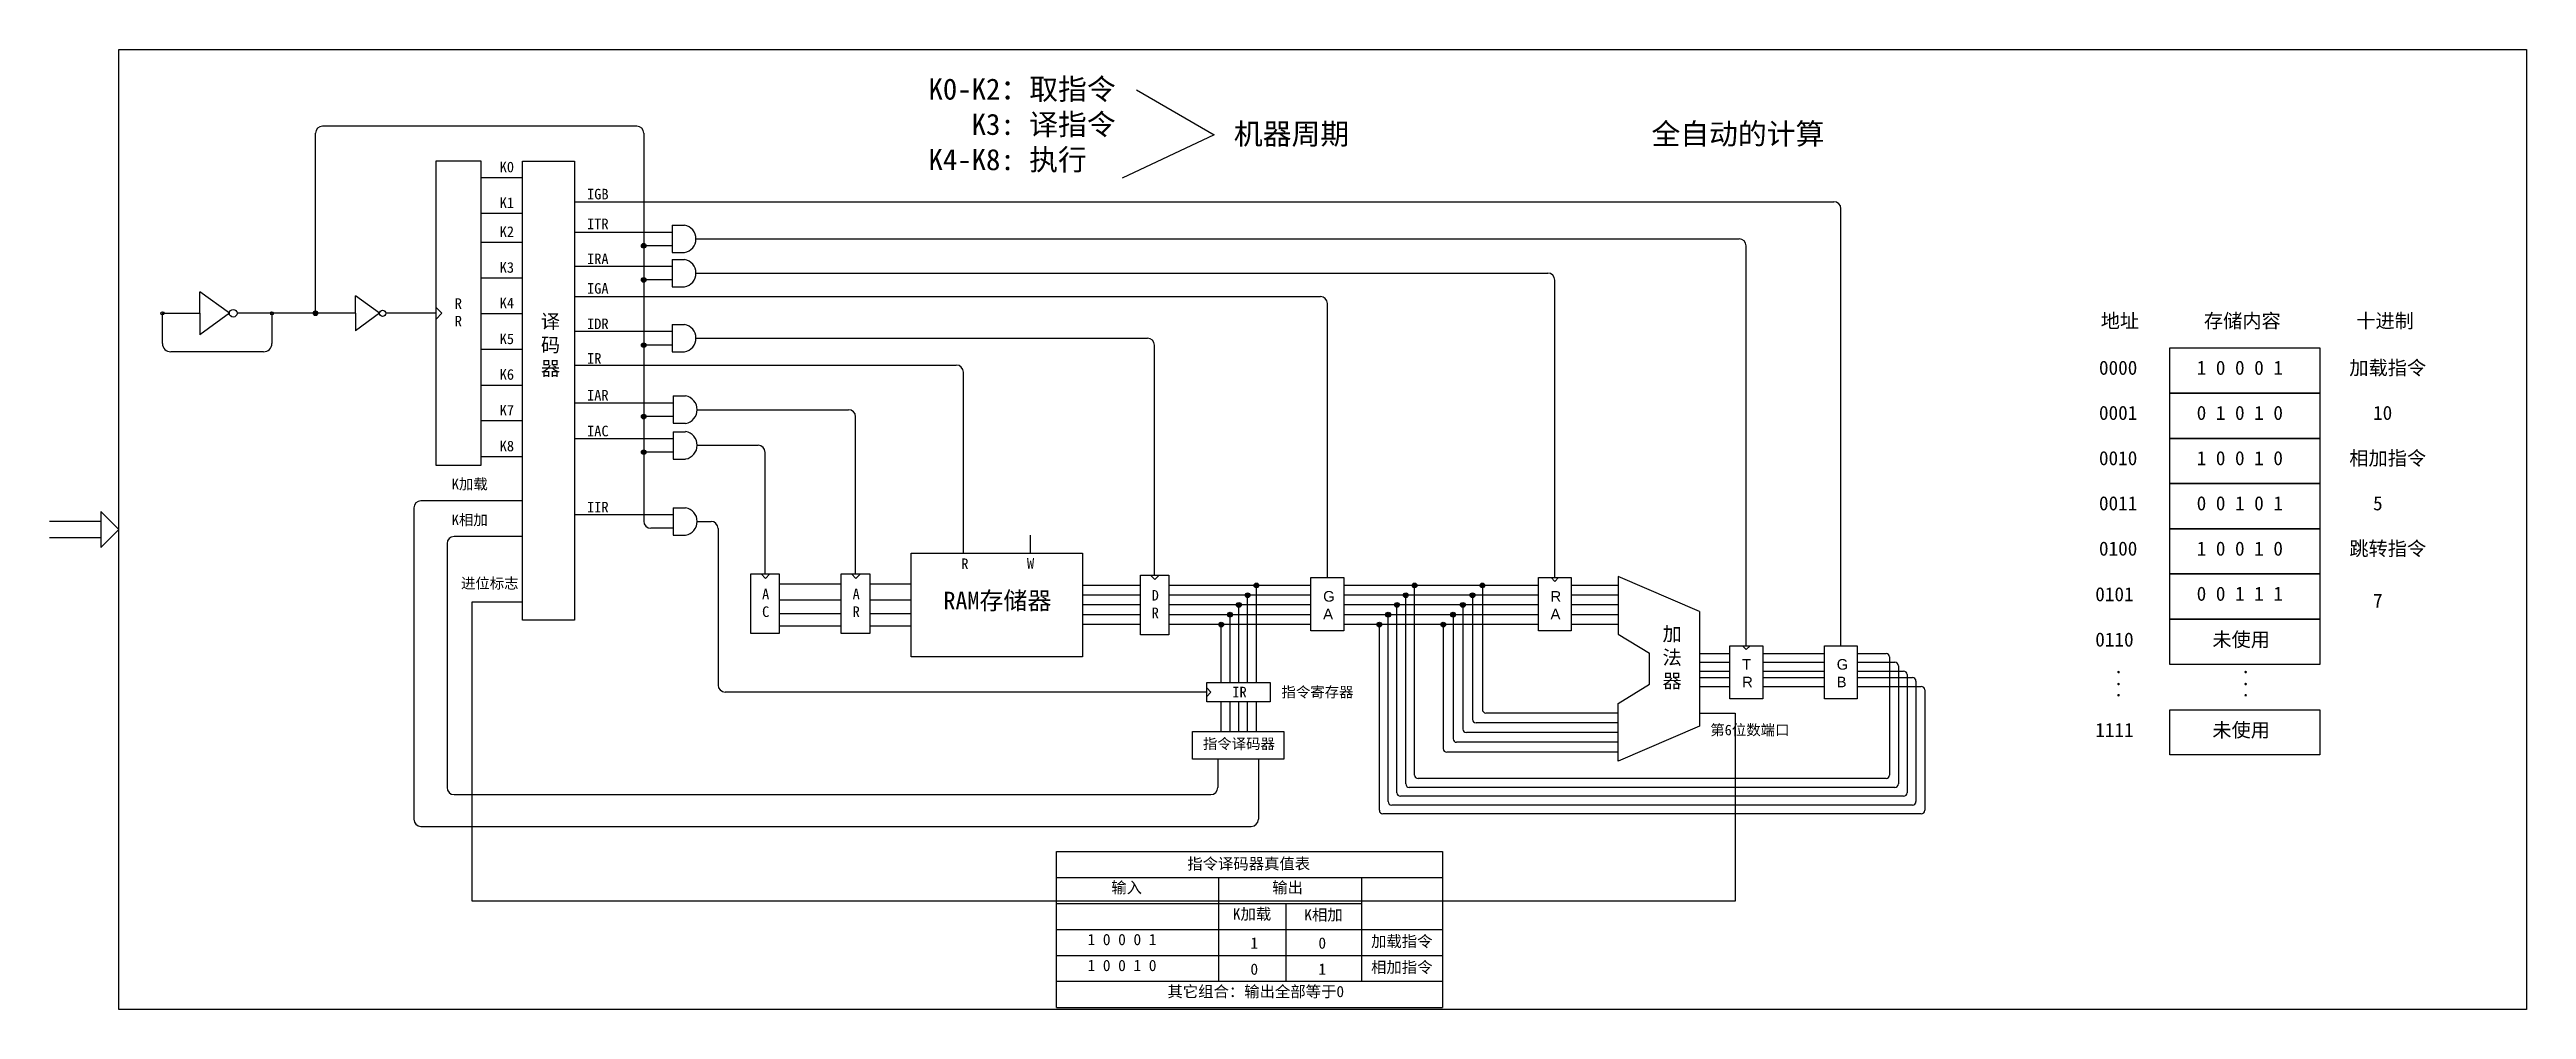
# Model space of a CAD drawing. Header units: inches. Extents: x -6 to 965, y -428 to -142.
# Drawn here: x 824.3 to 964.9, y -428 to -373.5 of the extents above; entities that cross this region are included whole.
import ezdxf

# ---------------------------------------------------------------- set-up
doc = ezdxf.new("R2010")
doc.units = ezdxf.units.IN
doc.header["$MEASUREMENT"] = 0
doc.styles.get("Standard").update_dxf_attribs({"font": 'arial.ttf'})

msp = doc.modelspace()

# ---------------------------------------------------------------- texts
at = {"color": 85, "true_color": 0x58ba48, "attachment_point": 1}
for s, width, gutter_width, insert, char_height in [('{\\fSimSun|b0|i0|c134|p2;K0-K2：取指令\\P   K3: 译指令\\PK4-K8: 执行}', 12.5437, 1, (874.19, -375.18), 1.2), ('{\\fSimSun|b0|i0|c134|p2;机器周期}', 12.5437, 1, (891.53, -377.72), 1.2), ('{\\fSimSun|b0|i0|c134|p2;全自动的计算}', 12.5437, 1, (915.24, -377.72), 1.2), ('{\\fSimSun|b0|i0|c134|p2;K0}', 2.8518, 1, (849.84, -379.9), 0.6), ('{\\fSimSun|b0|i0|c134|p2;K1}', 2.8518, 1, (849.84, -381.93), 0.6), ('{\\fSimSun|b0|i0|c134|p2;IGB}', 2.8518, 1, (854.8, -381.44), 0.6), ('{\\fSimSun|b0|i0|c134|p2;K2}', 2.8518, 1, (849.84, -383.57), 0.6), ('{\\fSimSun|b0|i0|c134|p2;ITR}', 2.8518, 1, (854.8, -383.13), 0.6), ('{\\fSimSun|b0|i0|c134|p2;IRA}', 2.8518, 1, (854.8, -385.11), 0.6), ('{\\fSimSun|b0|i0|c134|p2;K3}', 2.8518, 1, (849.84, -385.6), 0.6), ('{\\fSimSun|b0|i0|c134|p2;R\\PR}', 2.8518, 1, (847.29, -387.65), 0.6), ('{\\fSimSun|b0|i0|c134|p2;K4}', 2.8518, 1, (849.84, -387.62), 0.6), ('{\\fSimSun|b0|i0|c134|p2;IGA}', 2.8518, 1, (854.8, -386.79), 0.6), ('{\\fSimSun|b0|i0|c134|p2;IDR}', 2.8518, 1, (854.8, -388.8), 0.6), ('{\\fSimSun|b0|i0|c134|p2;K5}', 2.8518, 1, (849.84, -389.65), 0.6), ('{\\fSimSun|b0|i0|c134|p2;IR}', 2.8518, 1, (854.8, -390.76), 0.6), ('{\\fSimSun|b0|i0|c134|p2;K6}', 2.8518, 1, (849.84, -391.67), 0.6), ('{\\fSimSun|b0|i0|c134|p2;1 0 0 0 1}', 5.1681, 1, (946.2, -391.19), 0.8), ('{\\fSimSun|b0|i0|c134|p2;    加载指令}', 7.8751, 1, (952.69, -391.19), 0.8), ('{\\fSimSun|b0|i0|c134|p2;K7}', 2.8518, 1, (849.84, -393.7), 0.6), ('{\\fSimSun|b0|i0|c134|p2;IAR}', 2.8518, 1, (854.8, -392.85), 0.6), ('{\\fSimSun|b0|i0|c134|p2;IAC}', 2.8518, 1, (854.8, -394.88), 0.6), ('{\\fSimSun|b0|i0|c134|p2;K8}', 2.8518, 1, (849.84, -395.73), 0.6), ('{\\fSimSun|b0|i0|c134|p2;1 0 0 1 0}', 5.1681, 1, (946.2, -396.32), 0.8), ('{\\fSimSun|b0|i0|c134|p2;    相加指令}', 7.8751, 1, (952.69, -396.32), 0.8), ('{\\fSimSun|b0|i0|c134|p2;K加载}', 2.8518, 1, (847.12, -397.89), 0.6), ('{\\fSimSun|b0|i0|c134|p2;IIR}', 2.8518, 1, (854.8, -399.2), 0.6), ('{\\fSimSun|b0|i0|c134|p2;K相加}', 2.8518, 1, (847.12, -399.92), 0.6), ('{\\fSimSun|b0|i0|c134|p2;1 0 0 1 0}', 5.1681, 1, (946.2, -401.45), 0.8), ('{\\fSimSun|b0|i0|c134|p2;    跳转指令}', 7.8751, 1, (952.69, -401.45), 0.8), ('{\\fSimSun|b0|i0|c134|p2;进位标志}', 3.7063, 1, (847.64, -403.52), 0.6), ('{\\fSimSun|b0|i0|c134|p2;IR}', 12.8793, 1, (891.44, -409.69), 0.6), ('{\\fSimSun|b0|i0|c134|p2;指令寄存器}', 12.8793, 1, (894.23, -409.69), 0.6), ('{\\fSimSun|b0|i0|c134|p2;第6位数端口}', 5.8297, 1, (918.58, -411.84), 0.6), ('{\\fSimSun|b0|i0|c134|p2;指令译码器}', 12.8793, 1, (889.77, -412.62), 0.6), ('{\\fSimSun|b0|i0|c134|p2;1 0 0 0 1}', 6.1329, 1.6, (883.22, -423.71), 0.6393), ('{\\fSimSun|b0|i0|c134|p2;1}', 6.1329, 1.6, (892.47, -423.91), 0.6393), ('{\\fSimSun|b0|i0|c134|p2;加载指令}', 6.1329, 1.6, (899.32, -423.81), 0.6393), ('{\\fSimSun|b0|i0|c134|p2;1 0 0 1 0}', 6.1329, 1.6, (883.22, -425.18), 0.6393), ('{\\fSimSun|b0|i0|c134|p2;1}', 6.1329, 1.6, (896.33, -425.39), 0.6393), ('{\\fSimSun|b0|i0|c134|p2;相加指令}', 6.1329, 1.6, (899.32, -425.28), 0.6393)]:
    msp.add_mtext_dynamic_manual_height_columns(s, width=width, gutter_width=gutter_width, heights=[0], dxfattribs=dict(at, insert=insert, char_height=char_height))
at = {"color": 7, "true_color": 0xffffff, "attachment_point": 1}
for s, width, gutter_width, insert, char_height in [('{\\fSimSun|b0|i0|c134|p2;译\\P码\\P器}', 2.8518, 1, (852.18, -388.56), 0.8), ('{\\fSimSun|b0|i0|c134|p2;地址}', 5.1681, 1, (940.75, -388.53), 0.8), ('{\\fSimSun|b0|i0|c134|p2;存储内容}', 5.1681, 1, (946.61, -388.53), 0.8), ('{\\fSimSun|b0|i0|c134|p2;十进制}', 5.1681, 1, (955.26, -388.53), 0.8), ('{\\fSimSun|b0|i0|c134|p2;   0000}', 5.1681, 1, (939.02, -391.19), 0.8), ('{\\fSimSun|b0|i0|c134|p2;   0001}', 5.1681, 1, (939.02, -393.75), 0.8), ('{\\fSimSun|b0|i0|c134|p2;0 1 0 1 0}', 5.1681, 1, (946.2, -393.75), 0.8), ('{\\fSimSun|b0|i0|c134|p2;    10}', 5.1681, 1, (954.04, -393.75), 0.8), ('{\\fSimSun|b0|i0|c134|p2;   0010}', 5.1681, 1, (939.02, -396.32), 0.8), ('{\\fSimSun|b0|i0|c134|p2;   0011}', 5.1681, 1, (939.02, -398.88), 0.8), ('{\\fSimSun|b0|i0|c134|p2;0 0 1 0 1}', 5.1681, 1, (946.2, -398.88), 0.8), ('{\\fSimSun|b0|i0|c134|p2;    5}', 5.1681, 1, (954.04, -398.88), 0.8), ('{\\fSimSun|b0|i0|c134|p2;   0100}', 5.1681, 1, (939.02, -401.45), 0.8), ('G\\PA', 1.1224, 1, (896.6, -404.26), 0.6), ('R\\PA', 1.1224, 1, (909.51, -404.26), 0.6), ('{\\fSimSun|b0|i0|c134|p2;   0101}', 5.1681, 1, (938.81, -404.04), 0.8), ('{\\fSimSun|b0|i0|c134|p2;0 0 1 1 1}', 5.1681, 1, (946.2, -404.01), 0.8), ('{\\fSimSun|b0|i0|c134|p2;    7}', 5.1681, 1, (954.04, -404.41), 0.8), ('{\\fSimSun|b0|i0|c134|p2;加\\P法\\P器}', 5.7182, 1, (915.87, -406.29), 0.8), ('{\\fSimSun|b0|i0|c134|p2;   0110}', 5.1681, 1, (938.81, -406.61), 0.8), ('{\\fSimSun|b0|i0|c134|p2;  未使用}', 5.1681, 1, (946, -406.61), 0.8), ('T\\PR', 1.1224, 1, (920.39, -408.12), 0.6), ('G\\PB', 1.1224, 1, (925.76, -408.12), 0.6), ('{\\fSimSun|b0|i0|c134|p2;.}', 5.1681, 1, (941.49, -408.12), 0.8), ('{\\fSimSun|b0|i0|c134|p2;.}', 5.1681, 1, (948.71, -408.12), 0.8), ('{\\fSimSun|b0|i0|c134|p2;.}', 5.1681, 1, (941.49, -408.8), 0.8), ('{\\fSimSun|b0|i0|c134|p2;.}', 5.1681, 1, (941.49, -409.43), 0.8), ('{\\fSimSun|b0|i0|c134|p2;.}', 5.1681, 1, (948.71, -408.8), 0.8), ('{\\fSimSun|b0|i0|c134|p2;.}', 5.1681, 1, (948.71, -409.43), 0.8), ('{\\fSimSun|b0|i0|c134|p2;   1111}', 5.1681, 1, (938.81, -411.74), 0.8), ('{\\fSimSun|b0|i0|c134|p2;  未使用}', 5.1681, 1, (946, -411.74), 0.8), ('{\\fSimSun|b0|i0|c134|p2;0}', 6.1329, 1.6, (896.33, -423.91), 0.6393), ('{\\fSimSun|b0|i0|c134|p2;0}', 6.1329, 1.6, (892.47, -425.39), 0.6393)]:
    msp.add_mtext_dynamic_manual_height_columns(s, width=width, gutter_width=gutter_width, heights=[0], dxfattribs=dict(at, insert=insert, char_height=char_height))
at = {"color": 7, "attachment_point": 1}
for s, width, gutter_width, insert, char_height in [('{\\fSimSun|b0|i0|c134|p2;R}', 12.8793, 1, (876.05, -402.41), 0.6), ('{\\fSimSun|b0|i0|c134|p2;W}', 12.8793, 1, (879.78, -402.39), 0.6), ('{\\fSimSun|b0|i0|c134|p2;A\\PC}', 12.8793, 1, (864.74, -404.13), 0.6), ('{\\fSimSun|b0|i0|c134|p2;A\\PR}', 12.8793, 1, (869.88, -404.13), 0.6), ('{\\fSimSun|b0|i0|c134|p2;RAM存储器}', 12.8793, 1, (875.04, -404.3), 1), ('{\\fSimSun|b0|i0|c134|p2;D\\PR}', 12.8793, 1, (886.86, -404.2), 0.6), ('{\\fSimSun|b0|i0|c134|p2; 指令译码器真值表}', 11.6468, 1.6, (888.45, -419.41), 0.6393), ('{\\fSimSun|b0|i0|c134|p2;输入}', 6.1329, 1.6, (884.57, -420.76), 0.6393), ('{\\fSimSun|b0|i0|c134|p2;输出}', 6.1329, 1.6, (893.71, -420.76), 0.6393), ('{\\fSimSun|b0|i0|c134|p2;K加载}', 6.1329, 1.6, (891.47, -422.26), 0.6393), ('{\\fSimSun|b0|i0|c134|p2;K相加}', 6.1329, 1.6, (895.53, -422.31), 0.6393)]:
    msp.add_mtext_dynamic_manual_height_columns(s, width=width, gutter_width=gutter_width, heights=[0], dxfattribs=dict(at, insert=insert, char_height=char_height))
at = {"insert": (887.76, -426.66), "char_height": 0.6393, "attachment_point": 1}
msp.add_mtext_dynamic_manual_height_columns('{\\fSimSun|b0|i0|c134|p2;其它组合：输出全部等于0}', width=11.1804, gutter_width=1.6, heights=[0], dxfattribs=at)

# ---------------------------------------------------------------- hatches: boundary and pattern name
h = msp.add_hatch(color=256)
h.dxf.hatch_style = 1
h.paths.add_polyline_path([(858.15, -384.67, 1), (857.89, -384.67, 1)])
h = msp.add_hatch(color=256)
h.dxf.hatch_style = 1
h.paths.add_polyline_path([(858.15, -386.61, 1), (857.89, -386.61, 1)])
h = msp.add_hatch(color=256)
h.dxf.hatch_style = 1
h.paths.add_polyline_path([(830.6, -388.5, 0.414214), (830.69, -388.59), (830.69, -388.5), (830.78, -388.5, 1)])
h.paths.add_polyline_path([(830.78, -388.5), (830.69, -388.5), (830.69, -388.59, 0.414214)], flags=17)
h.paths.add_polyline_path([(836.82, -388.5), (837, -388.5, 1)])
h.paths.add_polyline_path([(837, -388.5), (836.91, -388.5), (836.91, -388.59, 0.414214)])
h.paths.add_polyline_path([(836.91, -388.5), (836.82, -388.5, 0.414214), (836.91, -388.59)])
h = msp.add_hatch(color=256)
h.dxf.hatch_style = 1
h.paths.add_polyline_path([(839.51, -388.5, 1), (839.25, -388.5, 1)])
h = msp.add_hatch(color=256)
h.dxf.hatch_style = 1
h.paths.add_polyline_path([(858.15, -390.31, 1), (857.89, -390.31, 1)])
h = msp.add_hatch(color=256)
h.dxf.hatch_style = 1
h.paths.add_polyline_path([(858.15, -394.36, 1), (857.89, -394.36, 1)])
h = msp.add_hatch(color=256)
h.dxf.hatch_style = 1
h.paths.add_polyline_path([(858.15, -396.38, 1), (857.89, -396.38, 1)])
at = {"true_color": 0xffffff}
h = msp.add_hatch(color=7, dxfattribs=at)
h.dxf.hatch_style = 1
h.paths.add_polyline_path([(891.68, -405.05), (891.95, -405.05, 1)])
h.paths.add_polyline_path([(891.95, -405.05), (891.81, -405.05), (891.81, -405.19, 0.414214)])
h.paths.add_polyline_path([(891.81, -405.05), (891.68, -405.05, 0.414214), (891.81, -405.19)])
h = msp.add_hatch(color=7, dxfattribs=at)
h.dxf.hatch_style = 1
h.paths.add_polyline_path([(892.18, -404.5), (892.45, -404.5, 1)])
h.paths.add_polyline_path([(892.45, -404.5), (892.31, -404.5), (892.31, -404.63, 0.414214)])
h.paths.add_polyline_path([(892.31, -404.5), (892.18, -404.5, 0.414214), (892.31, -404.63)])
h = msp.add_hatch(color=7, dxfattribs=at)
h.dxf.hatch_style = 1
h.paths.add_polyline_path([(892.68, -403.94), (892.95, -403.94, 1)])
h.paths.add_polyline_path([(892.95, -403.94), (892.81, -403.94), (892.81, -404.08, 0.414214)])
h.paths.add_polyline_path([(892.81, -403.94), (892.68, -403.94, 0.414214), (892.81, -404.08)])
h = msp.add_hatch(color=7, dxfattribs=at)
h.dxf.hatch_style = 1
h.paths.add_polyline_path([(900.66, -405.05), (900.93, -405.05, 1)])
h.paths.add_polyline_path([(900.93, -405.05), (900.79, -405.05), (900.79, -405.19, 0.414214)])
h.paths.add_polyline_path([(900.79, -405.05), (900.66, -405.05, 0.414214), (900.79, -405.19)])
h = msp.add_hatch(color=7, dxfattribs=at)
h.dxf.hatch_style = 1
h.paths.add_polyline_path([(901.16, -404.5), (901.43, -404.5, 1)])
h.paths.add_polyline_path([(901.43, -404.5), (901.29, -404.5), (901.29, -404.63, 0.414214)])
h.paths.add_polyline_path([(901.29, -404.5), (901.16, -404.5, 0.414214), (901.29, -404.63)])
h = msp.add_hatch(color=7, dxfattribs=at)
h.dxf.hatch_style = 1
h.paths.add_polyline_path([(901.66, -403.94), (901.93, -403.94, 1)])
h.paths.add_polyline_path([(901.93, -403.94), (901.79, -403.94), (901.79, -404.08, 0.414214)])
h.paths.add_polyline_path([(901.79, -403.94), (901.66, -403.94, 0.414214), (901.79, -404.08)])
h = msp.add_hatch(color=7, dxfattribs=at)
h.dxf.hatch_style = 1
h.paths.add_polyline_path([(904.4, -405.05), (904.67, -405.05, 1)])
h.paths.add_polyline_path([(904.67, -405.05), (904.53, -405.05), (904.53, -405.19, 0.414214)])
h.paths.add_polyline_path([(904.53, -405.05), (904.4, -405.05, 0.414214), (904.53, -405.19)])
h = msp.add_hatch(color=7, dxfattribs=at)
h.dxf.hatch_style = 1
h.paths.add_polyline_path([(904.95, -404.5), (905.22, -404.5, 1)])
h.paths.add_polyline_path([(905.22, -404.5), (905.08, -404.5), (905.08, -404.63, 0.414214)])
h.paths.add_polyline_path([(905.08, -404.5), (904.95, -404.5, 0.414214), (905.08, -404.63)])
h = msp.add_hatch(color=7, dxfattribs=at)
h.dxf.hatch_style = 1
h.paths.add_polyline_path([(905.5, -403.94), (905.77, -403.94, 1)])
h.paths.add_polyline_path([(905.77, -403.94), (905.64, -403.94), (905.64, -404.08, 0.414214)])
h.paths.add_polyline_path([(905.64, -403.94), (905.5, -403.94, 0.414214), (905.64, -404.08)])
h = msp.add_hatch(color=7, dxfattribs=at)
h.dxf.hatch_style = 1
h.paths.add_polyline_path([(890.68, -406.16), (890.95, -406.16, 1)])
h.paths.add_polyline_path([(890.95, -406.16), (890.81, -406.16), (890.81, -406.29, 0.414214)])
h.paths.add_polyline_path([(890.81, -406.16), (890.68, -406.16, 0.414214), (890.81, -406.29)])
h = msp.add_hatch(color=7, dxfattribs=at)
h.dxf.hatch_style = 1
h.paths.add_polyline_path([(891.18, -405.6), (891.45, -405.6, 1)])
h.paths.add_polyline_path([(891.45, -405.6), (891.31, -405.6), (891.31, -405.74, 0.414214)])
h.paths.add_polyline_path([(891.31, -405.6), (891.18, -405.6, 0.414214), (891.31, -405.74)])
h = msp.add_hatch(color=7, dxfattribs=at)
h.dxf.hatch_style = 1
h.paths.add_polyline_path([(899.66, -406.16), (899.93, -406.16, 1)])
h.paths.add_polyline_path([(899.93, -406.16), (899.79, -406.16), (899.79, -406.29, 0.414214)])
h.paths.add_polyline_path([(899.79, -406.16), (899.66, -406.16, 0.414214), (899.79, -406.29)])
h = msp.add_hatch(color=7, dxfattribs=at)
h.dxf.hatch_style = 1
h.paths.add_polyline_path([(900.16, -405.6), (900.43, -405.6, 1)])
h.paths.add_polyline_path([(900.43, -405.6), (900.29, -405.6), (900.29, -405.74, 0.414214)])
h.paths.add_polyline_path([(900.29, -405.6), (900.16, -405.6, 0.414214), (900.29, -405.74)])
h = msp.add_hatch(color=7, dxfattribs=at)
h.dxf.hatch_style = 1
h.paths.add_polyline_path([(903.29, -406.16), (903.56, -406.16, 1)])
h.paths.add_polyline_path([(903.56, -406.16), (903.42, -406.16), (903.42, -406.29, 0.414214)])
h.paths.add_polyline_path([(903.42, -406.16), (903.29, -406.16, 0.414214), (903.42, -406.29)])
h = msp.add_hatch(color=7, dxfattribs=at)
h.dxf.hatch_style = 1
h.paths.add_polyline_path([(903.84, -405.6), (904.11, -405.6, 1)])
h.paths.add_polyline_path([(904.11, -405.6), (903.98, -405.6), (903.98, -405.74, 0.414214)])
h.paths.add_polyline_path([(903.98, -405.6), (903.84, -405.6, 0.414214), (903.98, -405.74)])

# ---------------------------------------------------------------- linework, layer by layer
for p, q in [((886, -375.83), (890.41, -378.37)), ((890.41, -378.37), (885.18, -380.83)), ((860.99, -384.28), (920.22, -384.28)), ((860.99, -386.22), (909.35, -386.22)), ((832.81, -388.5), (832.81, -387.28)), ((834.49, -388.5), (832.81, -387.28)), ((830.69, -388.5), (832.81, -388.5)), ((830.69, -390.21), (830.69, -388.5)), ((832.81, -388.5), (832.81, -389.72)), ((834.49, -388.5), (832.81, -389.72)), ((839.38, -388.5), (834.93, -388.5)), ((836.91, -388.5), (836.91, -390.21)), ((836.43, -390.69), (831.17, -390.69)), ((860.99, -389.91), (886.62, -389.91)), ((887.02, -403.36), (887.02, -390.31)), ((854.09, -391.44), (875.77, -391.44)), ((876.17, -402.11), (876.17, -391.84)), ((861.05, -393.97), (869.65, -393.97)), ((870.05, -403.29), (870.05, -394.37)), ((861.05, -395.99), (864.51, -395.99)), ((864.91, -403.29), (864.91, -396.39)), ((879.98, -402.11), (879.98, -401.09)), ((864.68, -403.29), (864.93, -403.54)), ((865.18, -403.29), (864.93, -403.54)), ((869.82, -403.29), (870.07, -403.54)), ((870.32, -403.29), (870.07, -403.54)), ((886.8, -403.36), (887.05, -403.61)), ((887.29, -403.36), (887.05, -403.61)), ((869.24, -403.87), (865.71, -403.87)), ((869.24, -404.78), (865.71, -404.78)), ((873.21, -403.87), (870.85, -403.87)), ((873.21, -404.78), (870.85, -404.78)), ((886.22, -403.94), (882.94, -403.94)), ((886.22, -404.5), (882.94, -404.5)), ((886.22, -405.05), (882.94, -405.05)), ((889.72, -403.94), (887.83, -403.94)), ((889.72, -404.5), (887.83, -404.5)), ((889.72, -405.05), (887.83, -405.05)), ((895.9, -403.94), (889.72, -403.94)), ((895.9, -404.5), (889.72, -404.5)), ((895.9, -405.05), (889.72, -405.05)), ((869.24, -405.56), (865.71, -405.56)), ((869.24, -406.25), (865.71, -406.25)), ((873.21, -405.56), (870.85, -405.56)), ((873.21, -406.25), (870.85, -406.25)), ((886.22, -405.6), (882.94, -405.6)), ((886.22, -406.16), (882.94, -406.16)), ((889.72, -405.6), (887.83, -405.6)), ((889.72, -406.16), (887.83, -406.16)), ((895.9, -405.6), (889.72, -405.6)), ((895.9, -406.16), (889.72, -406.16)), ((913.35, -413.91), (913.35, -410.63)), ((917.96, -411.93), (913.35, -413.91)), ((881.45, -427.88), (881.45, -419.03)), ((881.45, -419.03), (903.38, -419.03)), ((903.38, -419.03), (903.38, -427.88)), ((890.66, -420.51), (890.66, -426.4)), ((898.77, -420.51), (898.77, -426.4)), ((881.45, -421.98), (898.77, -421.98)), ((894.48, -421.98), (894.48, -426.4)), ((881.45, -423.46), (903.38, -423.46)), ((881.45, -424.93), (903.38, -424.93)), ((881.45, -426.4), (903.38, -426.4)), ((881.45, -427.88), (903.38, -427.88))]:
    msp.add_line(p, q)
at = {"color": 85, "true_color": 0x58ba48}
for p, q in [((839.38, -388.5), (839.38, -378.29)), ((857.62, -377.89), (839.78, -377.89)), ((858.02, -378.29), (858.02, -400.3)), ((851.14, -380.82), (848.77, -380.82)), ((851.14, -382.84), (848.77, -382.84)), ((859.63, -383.5), (859.63, -385.05)), ((859.63, -383.5), (860.33, -383.5)), ((851.14, -384.48), (848.77, -384.48)), ((859.63, -384.67), (858.02, -384.67)), ((859.63, -385.05), (860.33, -385.05)), ((851.14, -386.51), (848.77, -386.51)), ((859.63, -386.61), (858.02, -386.61)), ((859.63, -385.45), (859.63, -387)), ((859.63, -385.45), (860.33, -385.45)), ((841.65, -388.5), (841.65, -387.51)), ((843.01, -388.5), (841.65, -387.51)), ((846.23, -388.17), (846.56, -388.5)), ((859.63, -387), (860.33, -387)), ((841.65, -388.5), (839.51, -388.5)), ((841.65, -388.5), (841.65, -389.49)), ((843.01, -388.5), (841.65, -389.49)), ((846.23, -388.5), (843.37, -388.5)), ((846.23, -388.83), (846.56, -388.5)), ((851.14, -388.53), (848.77, -388.53)), ((859.63, -389.14), (859.63, -390.69)), ((859.63, -389.14), (860.33, -389.14)), ((851.14, -390.56), (848.77, -390.56)), ((859.63, -390.31), (858.02, -390.31)), ((859.63, -390.69), (860.33, -390.69)), ((851.14, -392.59), (848.77, -392.59)), ((859.69, -393.19), (859.69, -394.74)), ((859.69, -393.19), (860.39, -393.19)), ((851.14, -394.61), (848.77, -394.61)), ((859.69, -394.36), (858.02, -394.36)), ((859.69, -394.74), (860.39, -394.74)), ((859.69, -396.38), (858.02, -396.38)), ((859.69, -395.22), (859.69, -396.77)), ((859.69, -395.22), (860.39, -395.22)), ((851.14, -396.64), (848.77, -396.64)), ((859.69, -396.77), (860.39, -396.77)), ((851.14, -399.14), (845.37, -399.14)), ((824.28, -400.3), (827.19, -400.3)), ((828.21, -400.77), (827.19, -399.75)), ((827.19, -399.75), (827.19, -401.78)), ((828.21, -400.77), (827.19, -401.78)), ((844.97, -399.54), (844.97, -417.21)), ((854.09, -399.92), (859.69, -399.92)), ((859.69, -400.7), (858.42, -400.7)), ((859.69, -399.54), (859.69, -401.09)), ((859.69, -399.54), (860.39, -399.54)), ((861.05, -400.31), (861.84, -400.31)), ((862.24, -400.71), (862.24, -409.59)), ((824.28, -401.23), (827.19, -401.23)), ((846.85, -401.57), (846.85, -415.41)), ((851.14, -401.17), (847.25, -401.17)), ((859.69, -401.09), (860.39, -401.09)), ((891.81, -409.45), (891.81, -405.05)), ((892.31, -409.45), (892.31, -404.5)), ((892.81, -409.45), (892.81, -403.94)), ((890.81, -409.45), (890.81, -406.16)), ((891.31, -409.45), (891.31, -405.6)), ((889.99, -409.99), (862.64, -409.99)), ((889.99, -409.75), (890.23, -409.99)), ((889.99, -410.24), (890.23, -409.99)), ((890.81, -412.23), (890.81, -410.54)), ((891.31, -412.23), (891.31, -410.54)), ((891.81, -412.23), (891.81, -410.54)), ((892.31, -412.23), (892.31, -410.54)), ((892.81, -412.23), (892.81, -410.54)), ((890.62, -413.79), (890.62, -415.41)), ((892.92, -413.79), (892.92, -417.21)), ((847.25, -415.81), (890.22, -415.81)), ((845.37, -417.61), (892.52, -417.61)), ((890.62, -417.61), (890.62, -417.63))]:
    msp.add_line(p, q, dxfattribs=at)
at = {"color": 7, "true_color": 0xffffff}
for p, q in [((854.09, -382.17), (925.6, -382.17)), ((854.09, -383.89), (859.63, -383.89)), ((926, -407.36), (926, -382.57)), ((920.62, -407.36), (920.62, -384.68)), ((854.09, -385.83), (859.63, -385.83)), ((909.75, -403.5), (909.75, -386.62)), ((854.09, -387.55), (896.44, -387.55)), ((896.84, -403.5), (896.84, -387.95)), ((854.09, -389.52), (859.63, -389.52)), ((854.09, -393.58), (859.69, -393.58)), ((854.09, -395.6), (859.69, -395.6)), ((909.54, -403.5), (909.75, -403.72)), ((909.96, -403.5), (909.75, -403.72)), ((917.96, -405.42), (913.35, -403.43)), ((913.35, -403.43), (913.35, -406.71)), ((908.82, -403.94), (897.77, -403.94)), ((908.82, -404.5), (897.77, -404.5)), ((908.82, -405.05), (897.77, -405.05)), ((900.79, -415.7), (900.79, -405.05)), ((901.29, -415.2), (901.29, -404.5)), ((901.79, -414.7), (901.79, -403.94)), ((904.53, -405.05), (904.53, -412.09)), ((905.08, -404.5), (905.08, -411.54)), ((905.64, -403.94), (905.64, -410.98)), ((913.35, -403.94), (910.69, -403.94)), ((913.35, -404.5), (910.69, -404.5)), ((913.35, -405.05), (910.69, -405.05)), ((908.82, -405.6), (897.77, -405.6)), ((908.82, -406.16), (897.77, -406.16)), ((899.79, -416.7), (899.79, -406.16)), ((900.29, -416.2), (900.29, -405.6)), ((903.42, -406.16), (903.42, -413.2)), ((903.98, -405.6), (903.98, -412.64)), ((913.35, -405.6), (910.69, -405.6)), ((913.35, -406.16), (910.69, -406.16)), ((917.96, -405.42), (917.96, -411.93)), ((913.35, -406.71), (915.13, -407.79)), ((915.13, -409.55), (915.13, -407.79)), ((917.96, -407.8), (919.69, -407.8)), ((920.41, -407.36), (920.62, -407.58)), ((920.84, -407.36), (920.62, -407.58)), ((921.56, -407.8), (925.06, -407.8)), ((926.93, -407.8), (928.56, -407.8)), ((917.96, -408.3), (919.69, -408.3)), ((917.96, -408.8), (919.69, -408.8)), ((917.96, -409.17), (919.69, -409.17)), ((921.56, -408.3), (925.06, -408.3)), ((921.56, -408.8), (925.06, -408.8)), ((921.56, -409.17), (925.06, -409.17)), ((926.93, -408.3), (929.06, -408.3)), ((926.93, -408.8), (929.56, -408.8)), ((926.93, -409.17), (930.06, -409.17)), ((928.76, -408), (928.76, -414.7)), ((929.26, -408.5), (929.26, -415.2)), ((929.76, -409), (929.76, -415.7)), ((913.35, -410.63), (915.13, -409.55)), ((917.96, -409.67), (919.69, -409.67)), ((921.56, -409.67), (925.06, -409.67)), ((926.93, -409.67), (930.56, -409.67)), ((930.26, -409.37), (930.26, -416.2)), ((930.76, -409.87), (930.76, -416.7)), ((913.35, -411.74), (905.28, -411.74)), ((913.35, -411.18), (905.84, -411.18)), ((913.35, -413.4), (903.62, -413.4)), ((913.35, -412.84), (904.18, -412.84)), ((913.35, -412.29), (904.73, -412.29)), ((928.56, -414.9), (901.99, -414.9)), ((929.56, -415.9), (900.99, -415.9)), ((929.06, -415.4), (901.49, -415.4)), ((930.56, -416.9), (899.99, -416.9)), ((930.06, -416.4), (900.49, -416.4))]:
    msp.add_line(p, q, dxfattribs=at)
at = {"color": 240, "true_color": 0xed1f24}
for p, q in [((848.27, -421.85), (848.27, -404.87)), ((848.27, -404.87), (851.14, -404.87)), ((917.96, -411.18), (919.99, -411.18)), ((919.99, -411.18), (919.99, -421.85)), ((919.99, -421.85), (848.27, -421.85))]:
    msp.add_line(p, q, dxfattribs=at)
at = {"color": 7}
msp.add_line((881.45, -420.51), (903.38, -420.51), dxfattribs=at)
for points in [[(828.21, -373.54), (964.93, -373.54), (964.93, -428), (828.21, -428)], [(944.67, -390.47), (953.2, -390.47), (953.2, -393.03), (944.67, -393.03)], [(944.67, -393.03), (953.2, -393.03), (953.2, -395.6), (944.67, -395.6)], [(944.67, -395.6), (953.2, -395.6), (953.2, -398.16), (944.67, -398.16)], [(944.67, -398.16), (953.2, -398.16), (953.2, -400.73), (944.67, -400.73)], [(944.67, -400.73), (953.2, -400.73), (953.2, -403.29), (944.67, -403.29)], [(873.21, -402.11), (882.94, -402.11), (882.94, -407.99), (873.21, -407.99)], [(865.71, -406.67), (864.1, -406.67), (864.1, -403.29), (865.71, -403.29)], [(870.85, -406.67), (869.24, -406.67), (869.24, -403.29), (870.85, -403.29)], [(887.83, -406.74), (886.22, -406.74), (886.22, -403.36), (887.83, -403.36)], [(944.67, -403.29), (953.2, -403.29), (953.2, -405.86), (944.67, -405.86)], [(944.67, -405.86), (953.2, -405.86), (953.2, -408.42), (944.67, -408.42)], [(944.67, -410.99), (953.2, -410.99), (953.2, -413.55), (944.67, -413.55)]]:
    msp.add_lwpolyline(points, close=True)
at = {"color": 85, "true_color": 0x58ba48}
for points in [[(846.23, -379.86), (848.77, -379.86), (848.77, -397.14), (846.23, -397.14)], [(889.99, -409.45), (893.59, -409.45), (893.59, -410.54), (889.99, -410.54)], [(889.18, -412.23), (894.37, -412.23), (894.37, -413.79), (889.18, -413.79)]]:
    msp.add_lwpolyline(points, close=True, dxfattribs=at)
at = {"color": 7, "true_color": 0xffffff}
for points in [[(851.14, -379.88), (854.09, -379.88), (854.09, -405.92), (851.14, -405.92)], [(895.9, -403.5), (897.77, -403.5), (897.77, -406.52), (895.9, -406.52)], [(908.82, -403.5), (910.69, -403.5), (910.69, -406.52), (908.82, -406.52)], [(919.69, -407.36), (921.56, -407.36), (921.56, -410.38), (919.69, -410.38)], [(925.06, -407.36), (926.93, -407.36), (926.93, -410.38), (925.06, -410.38)]]:
    msp.add_lwpolyline(points, close=True, dxfattribs=at)
at = {"color": 85, "true_color": 0x58ba48}
for centre, radius in [((858.02, -384.67), 0.131), ((858.02, -386.61), 0.131), ((839.38, -388.5), 0.131), ((843.19, -388.5), 0.178), ((858.02, -390.31), 0.131), ((858.02, -394.36), 0.131), ((858.02, -396.38), 0.131)]:
    msp.add_circle(centre, radius, dxfattribs=at)
for centre, radius in [((830.69, -388.5), 0.0903), ((834.71, -388.5), 0.219), ((836.91, -388.5), 0.0903)]:
    msp.add_circle(centre, radius)
at = {"color": 7, "true_color": 0xffffff}
for centre in [(891.81, -405.05), (892.31, -404.5), (892.81, -403.94), (900.79, -405.05), (901.29, -404.5), (901.79, -403.94), (904.53, -405.05), (905.08, -404.5), (905.64, -403.94), (890.81, -406.16), (891.31, -405.6), (899.79, -406.16), (900.29, -405.6), (903.42, -406.16), (903.98, -405.6)]:
    msp.add_circle(centre, 0.135, dxfattribs=at)
at = {"color": 85, "true_color": 0x58ba48}
for centre, radius, start, end in [((839.78, -378.29), 0.4, 90, 180), ((857.62, -378.29), 0.4, 0, 90), ((860.2, -384.28), 0.787, 279.2862, 80.7138), ((860.2, -386.22), 0.787, 279.2862, 80.7138), ((860.2, -389.91), 0.787, 279.2862, 80.7138), ((860.27, -393.97), 0.787, 279.2862, 80.7138), ((860.27, -395.99), 0.787, 279.2862, 80.7138), ((845.37, -399.54), 0.4, 90, 180), ((858.42, -400.3), 0.4, 180, 270), ((860.27, -400.31), 0.787, 279.2862, 80.7138), ((861.84, -400.71), 0.4, 0, 90), ((847.25, -401.57), 0.4, 90, 180), ((862.64, -409.59), 0.4, 180, 270), ((847.25, -415.41), 0.4, 180, 270), ((890.22, -415.41), 0.4, 270, 0), ((845.37, -417.21), 0.4, 180, 270), ((892.52, -417.21), 0.4, 270, 0)]:
    msp.add_arc(centre, radius, start, end, dxfattribs=at)
at = {"color": 7, "true_color": 0xffffff}
for centre, radius, start, end in [((925.6, -382.57), 0.4, 0, 90), ((896.44, -387.95), 0.4, 0, 90), ((928.56, -408), 0.2, 0, 90), ((929.06, -408.5), 0.2, 360, 90), ((929.56, -409), 0.2, 0, 90), ((930.06, -409.37), 0.2, 0, 90), ((930.56, -409.87), 0.2, 0, 90), ((904.73, -412.09), 0.2, 180, 270), ((905.28, -411.54), 0.2, 180, 270), ((905.84, -410.98), 0.2, 180, 270), ((903.62, -413.2), 0.2, 180, 270), ((904.18, -412.64), 0.2, 180, 270), ((901.99, -414.7), 0.2, 180, 270), ((928.56, -414.7), 0.2, 270, 0), ((900.49, -416.2), 0.2, 180, 270), ((900.99, -415.7), 0.2, 180, 270), ((901.49, -415.2), 0.2, 180, 270), ((929.06, -415.2), 0.2, 270, 360), ((929.56, -415.7), 0.2, 270, 0), ((930.06, -416.2), 0.2, 270, 0), ((899.99, -416.7), 0.2, 180, 270), ((930.56, -416.7), 0.2, 270, 0)]:
    msp.add_arc(centre, radius, start, end, dxfattribs=at)
for centre, radius, start, end in [((920.22, -384.68), 0.4, 0, 90), ((909.35, -386.62), 0.4, 0, 90), ((831.17, -390.21), 0.476, 180, 270), ((836.43, -390.21), 0.476, 270, 0), ((886.62, -390.31), 0.4, 0, 90), ((875.77, -391.84), 0.4, 0, 90), ((869.65, -394.37), 0.4, 0, 90), ((864.51, -396.39), 0.4, 0, 90)]:
    msp.add_arc(centre, radius, start, end)

msp.set_redraw_order([(e.dxf.handle, doc.entitydb.next_handle()) for e in msp.query("TEXT MTEXT ATTDEF DIMENSION ARC_DIMENSION")])  # texts and dimensions are drawn at this point

doc.saveas('drawing.dxf')
